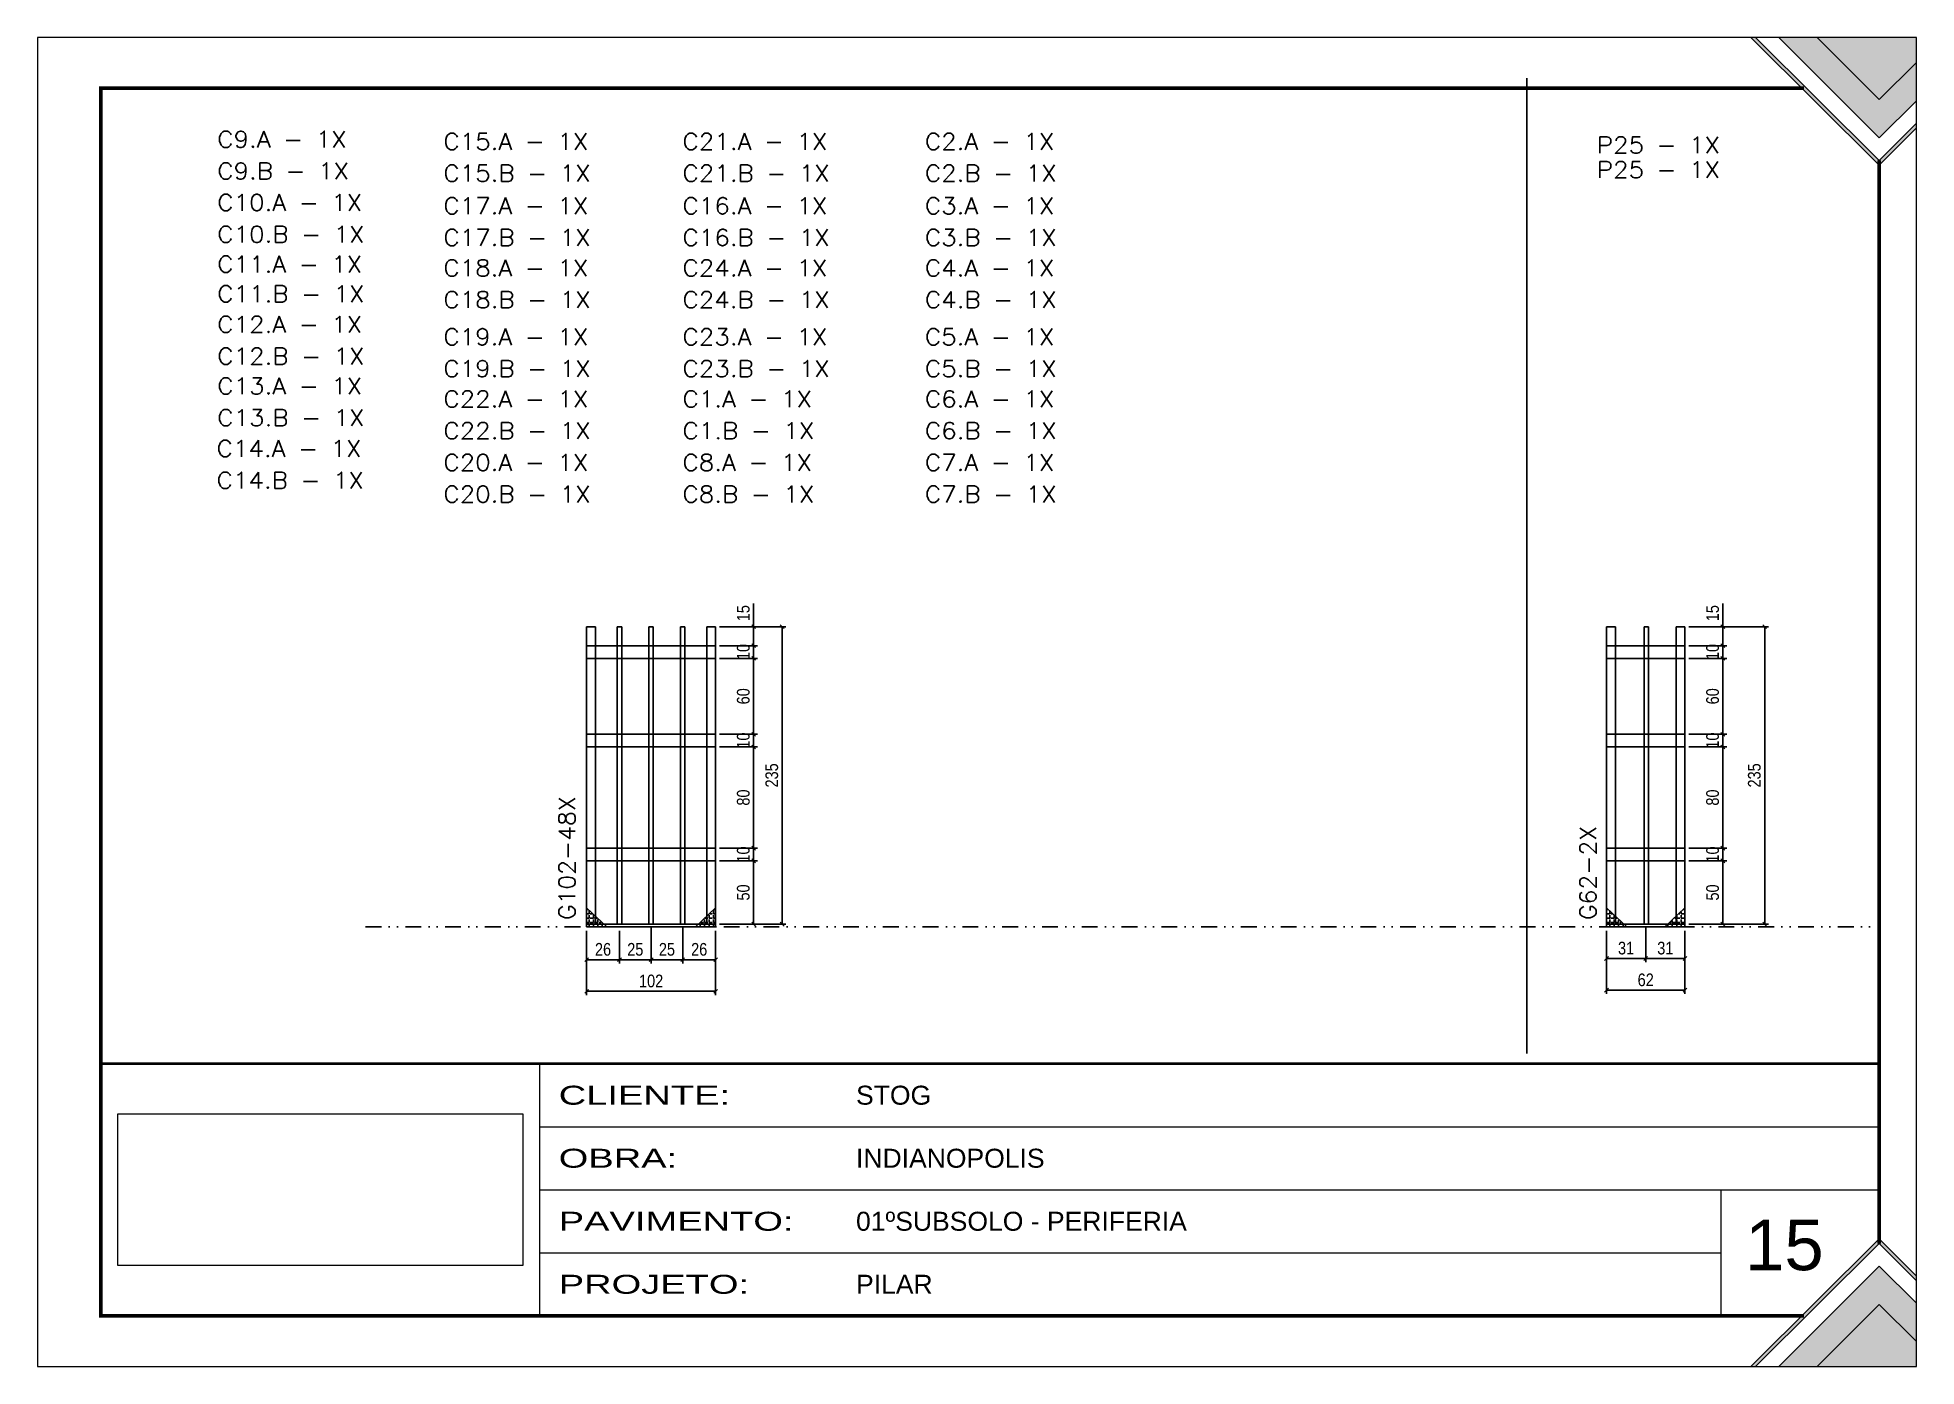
# Model space of a CAD drawing. Extents: x 71 to 6311, y -2991 to 2643.
# Drawn here: x 3241 to 4726, y -2991 to -1941 of the extents above; entities that cross this region are included whole.
import ezdxf
from ezdxf.enums import TextEntityAlignment as Align

# ---------------------------------------------------------------- set-up
doc = ezdxf.new("R2010")
doc.units = 0
doc.linetypes.add('CONTINUO', pattern=[0])
doc.linetypes.add('DIVIDE2', pattern=[0.625, 0.25, -0.125, 0, -0.125, 0, -0.125])
for name, color, linetype in [('00 - FELIPE', 2, 'Continuous'), ('COTA', 241, 'Continuous'), ('Nível', 160, 'Continuous'), ('SARR_2.2x10', 60, 'Continuous'), ('SARR_2.2x7', 40, 'Continuous'), ('SARR_3.5x7', 81, 'Continuous'), ('TEXTO', 3, 'Continuous'), ('Texto Nível', 251, 'Continuous')]:
    doc.layers.add(name, color=color, linetype=linetype)
doc.layers.add('Folhas', color=255, linetype='Continuous', lineweight=9)
doc.layers.add('Texto Seção', color=7, linetype='Continuous', lineweight=15)
doc.styles.add('ARIAL', font='arial.ttf')
doc.styles.add('COTA TECNICA', font='techl___.ttf', dxfattribs={"height": 10})
doc.styles.add('REGUA-120', font='ROMANS.shx', dxfattribs={"height": 15})
doc.styles.add('Tecnologia', font='')
doc.styles.get('Tecnologia').set_extended_font_data('Forgotten Futurist')
doc.dimstyles.new('PAINEL', dxfattribs={"dimtxt": 10, "dimasz": 3, "dimexe": 3, "dimexo": 3, "dimgap": 3, "dimtad": 1, "dimdec": 1, "dimzin": 12, "dimdsep": 46, "dimtxsty": 'COTA TECNICA', "dimblk1": 'OBLIQUE', "dimblk2": 'OBLIQUE', "dimsah": 1, "dimcen": 0.9, "dimclrd": 4, "dimclre": 4, "dimclrt": 240, "dimadec": 1, "dimazin": 3, "dimtfac": 1, "dimtdec": 1, "dimtmove": 0, "dimatfit": 3, "dimfxl": 1, "dimtolj": 1, "dimtzin": 12, "dimarcsym": 0})
doc.dimstyles.new('PAINEL-NOVA', dxfattribs={"dimtxt": 10, "dimasz": 3, "dimexe": 3, "dimexo": 3, "dimgap": 3, "dimtad": 1, "dimdec": 1, "dimzin": 12, "dimdsep": 46, "dimtxsty": 'COTA TECNICA', "dimblk1": 'OBLIQUE', "dimblk2": 'OBLIQUE', "dimsah": 1, "dimcen": 0.9, "dimclrd": 4, "dimclre": 4, "dimclrt": 240, "dimadec": 1, "dimazin": 3, "dimtfac": 1, "dimtdec": 1, "dimtix": 1, "dimtmove": 0, "dimatfit": 3, "dimfxl": 1, "dimtolj": 1, "dimtzin": 12, "dimarcsym": 0})
picture_1 = doc.add_image_def('image1.jpg', size_in_pixel=(1600, 599))
pattern_1 = [(0, (33507.324, 9366.3574), (0, 3.4925), [2.54, -0.9525]), (90, (33507.324, 9366.3574), (-3.4925, 2e-16), [2.54, -0.9525])]

msp = doc.modelspace()

# ---------------------------------------------------------------- texts
at = {"layer": 'Folhas', "style": 'ARIAL'}
msp.add_text('15', height=40, dxfattribs=at).set_placement((4622.102, -2895.755), align=Align.MIDDLE)
at = {"layer": 'Texto Seção', "style": 'REGUA-120', "width": 1.1}
for s, p in [('C9.A - 1X', (3383.514, -2028.323)), ('C15.A - 1X', (3562.239, -2030.086)), ('C21.A - 1X', (3751.213, -2030.086)), ('C2.A - 1X', (3942.796, -2030.086)), ('P25 - 1X', (4473.873, -2032.928)), ('C9.B - 1X', (3383.514, -2053.41)), ('C15.B - 1X', (3562.239, -2055.173)), ('C21.B - 1X', (3751.213, -2055.173)), ('C2.B - 1X', (3942.796, -2055.173)), ('P25 - 1X', (4473.873, -2052.414)), ('C10.A - 1X', (3383.514, -2078.31)), ('C17.A - 1X', (3562.239, -2080.905)), ('C16.A - 1X', (3751.213, -2080.905)), ('C3.A - 1X', (3942.796, -2080.905)), ('C10.B - 1X', (3383.514, -2103.397)), ('C17.B - 1X', (3562.239, -2105.992)), ('C16.B - 1X', (3751.213, -2105.992)), ('C3.B - 1X', (3942.796, -2105.992)), ('C11.A - 1X', (3383.514, -2127.075)), ('C18.A - 1X', (3562.239, -2130.02)), ('C24.A - 1X', (3751.213, -2130.02)), ('C4.A - 1X', (3942.796, -2130.02)), ('C11.B - 1X', (3383.514, -2150.49)), ('C18.B - 1X', (3562.239, -2155.107)), ('C24.B - 1X', (3751.213, -2155.107)), ('C4.B - 1X', (3942.796, -2155.107)), ('C12.A - 1X', (3383.514, -2174.649)), ('C19.A - 1X', (3562.239, -2184.456)), ('C23.A - 1X', (3751.213, -2184.456)), ('C5.A - 1X', (3942.796, -2184.456)), ('C12.B - 1X', (3383.514, -2199.736)), ('C19.B - 1X', (3562.239, -2209.544)), ('C23.B - 1X', (3751.213, -2209.544)), ('C5.B - 1X', (3942.796, -2209.544)), ('C13.A - 1X', (3383.514, -2223.292)), ('C22.A - 1X', (3562.239, -2233.571)), ('C1.A - 1X', (3751.213, -2233.571)), ('C6.A - 1X', (3942.796, -2233.571)), ('C13.B - 1X', (3383.514, -2248.379)), ('C22.B - 1X', (3562.239, -2258.659)), ('C1.B - 1X', (3751.213, -2258.659)), ('C6.B - 1X', (3942.796, -2258.659)), ('C14.A - 1X', (3382.985, -2272.691)), ('C20.A - 1X', (3562.239, -2283.727)), ('C8.A - 1X', (3751.213, -2283.727)), ('C7.A - 1X', (3942.796, -2283.727)), ('C14.B - 1X', (3382.985, -2297.779)), ('C20.B - 1X', (3562.239, -2308.814)), ('C8.B - 1X', (3751.213, -2308.814)), ('C7.B - 1X', (3942.796, -2308.814))]:
    msp.add_text(s, height=13, dxfattribs=at).set_placement(p)
at = {"layer": 'Texto Seção', "style": 'REGUA-120', "width": 1.05}
for s, p in [('G102-48X', (3666.447, -2638.722)), ('G62-2X', (4473.467, -2638.722))]:
    msp.add_text(s, height=13, rotation=90, dxfattribs=at).set_placement(p)

# ---------------------------------------------------------------- blocks, each defined once
blk = doc.blocks.new('9999999999')
at = {"transparency": 33554687}
h = blk.add_hatch(color=30, dxfattribs=at)
h.dxf.hatch_style = 1
h.paths.add_polyline_path([(1357.7, 1050), (1354, 1050), (1455.5, 949.3), (1485, 978.7), (1485, 982.3), (1455.5, 953)])
at = {"true_color": 0x000000, "transparency": 33554687}
h = blk.add_hatch(color=18, dxfattribs=at)
h.dxf.hatch_style = 1
h.paths.add_polyline_path([(1406.6, 1050), (1376.2, 1050), (1455.5, 970.8), (1485, 1000.1), (1485, 1030.4), (1455.5, 1001.1)])
at = {"true_color": 0xff7f00, "transparency": 33554687}
h = blk.add_hatch(color=30, dxfattribs=at)
h.dxf.hatch_style = 1
h.paths.add_polyline_path([(1485, 1030.4), (1485, 1050), (1406.6, 1050), (1455.5, 1001.1)])
at = {"transparency": 33554687}
h = blk.add_hatch(color=30, dxfattribs=at)
h.dxf.hatch_style = 1
h.paths.add_polyline_path([(1357.7, 0), (1354, 0), (1455.5, 100.7), (1485, 71.3), (1485, 67.7), (1455.5, 97)])
at = {"true_color": 0x000000, "transparency": 33554687}
h = blk.add_hatch(color=18, dxfattribs=at)
h.dxf.hatch_style = 1
h.paths.add_polyline_path([(1406.6, 0), (1376.2, 0), (1455.5, 79.2), (1485, 49.9), (1485, 19.6), (1455.5, 48.9)])
at = {"true_color": 0xff7f00, "transparency": 33554687}
h = blk.add_hatch(color=30, dxfattribs=at)
h.dxf.hatch_style = 1
h.paths.add_polyline_path([(1485, 19.6), (1485, 0), (1406.6, 0), (1455.5, 48.9)])
at = {"color": 30, "linetype": 'CONTINUO'}
for p, q in [((396.9, 40), (396.9, 239.2)), ((396.9, 189.4), (1455.5, 189.4)), ((396.9, 139.6), (1455.5, 139.6)), ((1330.4, 139.6), (1330.4, 40)), ((396.9, 89.8), (1330.4, 89.8))]:
    blk.add_line(p, q, dxfattribs=at)
at = {"color": 30, "transparency": 33554687}
for points in [[(1485, 978.7), (1455.5, 949.3), (1354, 1050)], [(1485, 982.3), (1455.5, 953), (1357.7, 1050)], [(1376.2, 1050), (1455.5, 970.8), (1485, 1000.1)], [(1406.6, 1050), (1455.5, 1001.1), (1485, 1030.4)], [(1485, 71.3), (1455.5, 100.7), (1354, 0)], [(1485, 67.7), (1455.5, 97), (1357.7, 0)], [(1376.2, 0), (1455.5, 79.2), (1485, 49.9)], [(1406.6, 0), (1455.5, 48.9), (1485, 19.6)]]:
    blk.add_lwpolyline(points, dxfattribs=at)
at = {"color": 30, "linetype": 'CONTINUO', "const_width": 2}
blk.add_lwpolyline([(1455.5, 97), (1455.5, 239.2), (50, 239.2), (50, 40), (1396.2, 40)], dxfattribs=at)
at = {"layer": 'Folhas'}
blk.add_lwpolyline([(0, 0), (1485, 0), (1485, 1050), (0, 1050)], close=True, dxfattribs=at)
at = {"layer": 'Folhas', "color": 30, "const_width": 3}
for points in [[(1396.2, 1010), (50, 1010), (50, 40), (1396.2, 40)], [(1455.5, 97), (1455.5, 953)]]:
    blk.add_lwpolyline(points, dxfattribs=at)
at = {"layer": 'TEXTO', "color": 7, "style": 'Tecnologia', "width": 1.5}
for s, p in [('CLIENTE:', (411.9, 214.3)), ('OBRA:', (411.9, 164.5)), ('PAVIMENTO:', (411.9, 114.7)), ('PROJETO:', (411.9, 64.9))]:
    blk.add_text(s, height=15, dxfattribs=at).set_placement(p, align=Align.MIDDLE_LEFT)
at = {"layer": 'TEXTO', "color": 7, "linetype": 'Continuous', "ltscale": 5, "style": 'ARIAL'}
for s, p in [('STOG', (646.9, 214.3)), ('INDIANOPOLIS', (646.9, 164.5)), ('01ºSUBSOLO - PERIFERIA', (646.9, 114.7)), ('PILAR', (646.9, 64.9))]:
    blk.add_text(s, height=15, dxfattribs=at).set_placement(p, align=Align.MIDDLE_LEFT)
image = blk.add_image(picture_1, insert=(63.5, 79.7), size_in_units=(320, 119.8))
image.dxf.flags = 7
blk = doc.blocks.new('_Oblique')
at = {"color": 0, "linetype": 'ByBlock', "lineweight": -2}
blk.add_line((-0.5, -0.5), (0.5, 0.5), dxfattribs=at)
blk = doc.blocks.new('*D216')
at = {"layer": 'COTA', "color": 4, "linetype": 'Continuous', "lineweight": -2, "ltscale": 30, "transparency": 16777216}
for p, q in [((3675.4, -2647.2), (3675.4, -2698.1)), ((3777.4, -2647.2), (3777.4, -2698.1)), ((3675.4, -2695.1), (3777.4, -2695.1))]:
    blk.add_line(p, q, dxfattribs=at)
at = {"layer": 'Defpoints', "color": 0, "linetype": 'Continuous', "ltscale": 30, "transparency": 16777216}
for p in [(3675.4, -2644.2), (3777.4, -2644.2), (3777.4, -2695.1)]:
    blk.add_point(p, dxfattribs=at)
at = {"layer": 'COTA', "color": 4, "linetype": 'Continuous', "lineweight": -2, "ltscale": 30, "transparency": 16777216, "xscale": 3, "yscale": 3, "zscale": 3, "rotation": 180}
blk.add_blockref('_Oblique', (3675.4, -2695.1), dxfattribs=at)
at = {"layer": 'COTA', "color": 4, "linetype": 'Continuous', "lineweight": -2, "ltscale": 30, "transparency": 16777216, "xscale": 3, "yscale": 3, "zscale": 3}
blk.add_blockref('_Oblique', (3777.4, -2695.1), dxfattribs=at)
at = {"layer": 'COTA', "color": 240, "linetype": 'Continuous', "ltscale": 30, "transparency": 16777216, "insert": (3726.4, -2687), "char_height": 10, "attachment_point": 5, "style": 'COTA TECNICA'}
blk.add_mtext('\\A1;102', dxfattribs=at)
blk = doc.blocks.new('*D217')
at = {"layer": 'COTA', "color": 4, "linetype": 'Continuous', "lineweight": -2, "ltscale": 30, "transparency": 16777216}
for p, q in [((3675.4, -2647.2), (3675.4, -2673.1)), ((3701.4, -2647.2), (3701.4, -2673.1)), ((3675.4, -2670.1), (3701.4, -2670.1))]:
    blk.add_line(p, q, dxfattribs=at)
at = {"layer": 'Defpoints', "color": 0, "linetype": 'Continuous', "ltscale": 30, "transparency": 16777216}
for p in [(3675.4, -2644.2), (3701.4, -2644.2), (3701.4, -2670.1)]:
    blk.add_point(p, dxfattribs=at)
at = {"layer": 'COTA', "color": 4, "linetype": 'Continuous', "lineweight": -2, "ltscale": 30, "transparency": 16777216, "xscale": 3, "yscale": 3, "zscale": 3, "rotation": 180}
blk.add_blockref('_Oblique', (3675.4, -2670.1), dxfattribs=at)
at = {"layer": 'COTA', "color": 4, "linetype": 'Continuous', "lineweight": -2, "ltscale": 30, "transparency": 16777216, "xscale": 3, "yscale": 3, "zscale": 3}
blk.add_blockref('_Oblique', (3701.4, -2670.1), dxfattribs=at)
at = {"layer": 'COTA', "color": 240, "linetype": 'Continuous', "ltscale": 30, "transparency": 16777216, "insert": (3688.4, -2662), "char_height": 10, "attachment_point": 5, "style": 'COTA TECNICA'}
blk.add_mtext('\\A1;26', dxfattribs=at)
blk = doc.blocks.new('*D218')
at = {"layer": 'COTA', "color": 4, "linetype": 'Continuous', "lineweight": -2, "ltscale": 30, "transparency": 16777216}
for p, q in [((3701.4, -2647.2), (3701.4, -2673.1)), ((3726.4, -2647.2), (3726.4, -2673.1)), ((3701.4, -2670.1), (3726.4, -2670.1))]:
    blk.add_line(p, q, dxfattribs=at)
at = {"layer": 'Defpoints', "color": 0, "linetype": 'Continuous', "ltscale": 30, "transparency": 16777216}
for p in [(3701.4, -2644.2), (3726.4, -2644.2), (3726.4, -2670.1)]:
    blk.add_point(p, dxfattribs=at)
at = {"layer": 'COTA', "color": 4, "linetype": 'Continuous', "lineweight": -2, "ltscale": 30, "transparency": 16777216, "xscale": 3, "yscale": 3, "zscale": 3, "rotation": 180}
blk.add_blockref('_Oblique', (3701.4, -2670.1), dxfattribs=at)
at = {"layer": 'COTA', "color": 4, "linetype": 'Continuous', "lineweight": -2, "ltscale": 30, "transparency": 16777216, "xscale": 3, "yscale": 3, "zscale": 3}
blk.add_blockref('_Oblique', (3726.4, -2670.1), dxfattribs=at)
at = {"layer": 'COTA', "color": 240, "linetype": 'Continuous', "ltscale": 30, "transparency": 16777216, "insert": (3713.9, -2662), "char_height": 10, "attachment_point": 5, "style": 'COTA TECNICA'}
blk.add_mtext('\\A1;25', dxfattribs=at)
blk = doc.blocks.new('*D219')
at = {"layer": 'COTA', "color": 4, "linetype": 'Continuous', "lineweight": -2, "ltscale": 30, "transparency": 16777216}
for p, q in [((3751.4, -2645), (3751.4, -2673.1)), ((3777.4, -2647.2), (3777.4, -2673.1)), ((3751.4, -2670.1), (3777.4, -2670.1))]:
    blk.add_line(p, q, dxfattribs=at)
at = {"layer": 'Defpoints', "color": 0, "linetype": 'Continuous', "ltscale": 30, "transparency": 16777216}
for p in [(3751.4, -2642), (3777.4, -2644.2), (3777.4, -2670.1)]:
    blk.add_point(p, dxfattribs=at)
at = {"layer": 'COTA', "color": 4, "linetype": 'Continuous', "lineweight": -2, "ltscale": 30, "transparency": 16777216, "xscale": 3, "yscale": 3, "zscale": 3, "rotation": 180}
blk.add_blockref('_Oblique', (3751.4, -2670.1), dxfattribs=at)
at = {"layer": 'COTA', "color": 4, "linetype": 'Continuous', "lineweight": -2, "ltscale": 30, "transparency": 16777216, "xscale": 3, "yscale": 3, "zscale": 3}
blk.add_blockref('_Oblique', (3777.4, -2670.1), dxfattribs=at)
at = {"layer": 'COTA', "color": 240, "linetype": 'Continuous', "ltscale": 30, "transparency": 16777216, "insert": (3764.4, -2662), "char_height": 10, "attachment_point": 5, "style": 'COTA TECNICA'}
blk.add_mtext('\\A1;26', dxfattribs=at)
blk = doc.blocks.new('GRA-D2')
at = {"layer": 'SARR_2.2x10'}
h = blk.add_hatch(dxfattribs=at)
h.set_pattern_fill('ANGLE', color=256, scale=0.5)
h.set_pattern_definition(pattern_1)
h.paths.add_polyline_path([(-7, 8), (0, 15), (0, 2.2), (-7, 2.2)])
h = blk.add_hatch(dxfattribs=at)
h.set_pattern_fill('ANGLE', color=256, scale=0.5)
h.set_pattern_definition(pattern_1)
h.paths.add_polyline_path([(-12.8, 2.2), (0, 2.2), (0, 0), (-15, 0)])
h = blk.add_hatch(dxfattribs=at)
h.set_pattern_fill('ANGLE', color=256, scale=0.5)
h.set_pattern_definition(pattern_1)
h.paths.add_polyline_path([(-7, 8), (-7, 2.2), (-12.8, 2.2)])
for p, q in [((-16, 0), (0, 15)), ((0, 0), (0, 15)), ((0, 0), (-16, 0))]:
    blk.add_line(p, q, dxfattribs=at)
at = {"layer": 'SARR_2.2x7'}
blk.add_line((0, 0), (0, 2.2), dxfattribs=at)
blk = doc.blocks.new('GRA-E2')
at = {"layer": 'SARR_2.2x7', "linetype": 'Continuous', "ltscale": 30, "xscale": -1}
blk.add_blockref('GRA-D2', (0, 0), dxfattribs=at)
blk = doc.blocks.new('*D182')
at = {"layer": 'COTA', "color": 4, "linetype": 'Continuous', "lineweight": -2, "ltscale": 30, "transparency": 16777216}
for p, q in [((4546.5, -2592), (4576.5, -2592)), ((4573.5, -2642), (4573.5, -2592)), ((4546.5, -2642), (4576.5, -2642))]:
    blk.add_line(p, q, dxfattribs=at)
at = {"layer": 'Defpoints', "color": 0, "linetype": 'Continuous', "ltscale": 30, "transparency": 16777216}
for p in [(4543.5, -2592), (4573.5, -2592), (4543.5, -2642)]:
    blk.add_point(p, dxfattribs=at)
at = {"layer": 'COTA', "color": 4, "linetype": 'Continuous', "lineweight": -2, "ltscale": 30, "transparency": 16777216, "xscale": 3, "yscale": 3, "zscale": 3}
for p, rotation in [((4573.5, -2592), 90), ((4573.5, -2642), 270)]:
    blk.add_blockref('_Oblique', p, dxfattribs=dict(at, rotation=rotation))
at = {"layer": 'COTA', "color": 240, "linetype": 'Continuous', "ltscale": 30, "transparency": 16777216, "insert": (4565.4, -2617), "char_height": 10, "attachment_point": 5, "rotation": 90, "style": 'COTA TECNICA'}
blk.add_mtext('\\A1;50', dxfattribs=at)
blk = doc.blocks.new('*D183')
at = {"layer": 'COTA', "color": 4, "linetype": 'Continuous', "lineweight": -2, "ltscale": 30, "transparency": 16777216}
for p, q in [((4546.5, -2582), (4576.5, -2582)), ((4573.5, -2592), (4573.5, -2582)), ((4546.5, -2592), (4576.5, -2592))]:
    blk.add_line(p, q, dxfattribs=at)
at = {"layer": 'Defpoints', "color": 0, "linetype": 'Continuous', "ltscale": 30, "transparency": 16777216}
for p in [(4543.5, -2582), (4573.5, -2582), (4543.5, -2592)]:
    blk.add_point(p, dxfattribs=at)
at = {"layer": 'COTA', "color": 240, "linetype": 'Continuous', "ltscale": 30, "transparency": 16777216, "insert": (4565.4, -2587), "char_height": 10, "attachment_point": 5, "rotation": 90, "style": 'COTA TECNICA'}
blk.add_mtext('\\A1;10', dxfattribs=at)
blk = doc.blocks.new('*D184')
at = {"layer": 'COTA', "color": 4, "linetype": 'Continuous', "lineweight": -2, "ltscale": 30, "transparency": 16777216}
for p, q in [((4546.5, -2502), (4576.5, -2502)), ((4573.5, -2582), (4573.5, -2502)), ((4546.5, -2582), (4576.5, -2582))]:
    blk.add_line(p, q, dxfattribs=at)
at = {"layer": 'Defpoints', "color": 0, "linetype": 'Continuous', "ltscale": 30, "transparency": 16777216}
for p in [(4543.5, -2502), (4573.5, -2502), (4543.5, -2582)]:
    blk.add_point(p, dxfattribs=at)
at = {"layer": 'COTA', "color": 4, "linetype": 'Continuous', "lineweight": -2, "ltscale": 30, "transparency": 16777216, "xscale": 3, "yscale": 3, "zscale": 3}
for p, rotation in [((4573.5, -2502), 90), ((4573.5, -2582), 270)]:
    blk.add_blockref('_Oblique', p, dxfattribs=dict(at, rotation=rotation))
at = {"layer": 'COTA', "color": 240, "linetype": 'Continuous', "ltscale": 30, "transparency": 16777216, "insert": (4565.4, -2542), "char_height": 10, "attachment_point": 5, "rotation": 90, "style": 'COTA TECNICA'}
blk.add_mtext('\\A1;80', dxfattribs=at)
blk = doc.blocks.new('*D185')
at = {"layer": 'COTA', "color": 4, "linetype": 'Continuous', "lineweight": -2, "ltscale": 30, "transparency": 16777216}
for p, q in [((4546.5, -2492), (4576.5, -2492)), ((4573.5, -2502), (4573.5, -2492)), ((4546.5, -2502), (4576.5, -2502))]:
    blk.add_line(p, q, dxfattribs=at)
at = {"layer": 'Defpoints', "color": 0, "linetype": 'Continuous', "ltscale": 30, "transparency": 16777216}
for p in [(4543.5, -2492), (4573.5, -2492), (4543.5, -2502)]:
    blk.add_point(p, dxfattribs=at)
at = {"layer": 'COTA', "color": 240, "linetype": 'Continuous', "ltscale": 30, "transparency": 16777216, "insert": (4565.4, -2497), "char_height": 10, "attachment_point": 5, "rotation": 90, "style": 'COTA TECNICA'}
blk.add_mtext('\\A1;10', dxfattribs=at)
blk = doc.blocks.new('*D186')
at = {"layer": 'COTA', "color": 4, "linetype": 'Continuous', "lineweight": -2, "ltscale": 30, "transparency": 16777216}
for p, q in [((4546.5, -2432), (4576.5, -2432)), ((4573.5, -2492), (4573.5, -2432)), ((4546.5, -2492), (4576.5, -2492))]:
    blk.add_line(p, q, dxfattribs=at)
at = {"layer": 'Defpoints', "color": 0, "linetype": 'Continuous', "ltscale": 30, "transparency": 16777216}
for p in [(4543.5, -2432), (4573.5, -2432), (4543.5, -2492)]:
    blk.add_point(p, dxfattribs=at)
at = {"layer": 'COTA', "color": 4, "linetype": 'Continuous', "lineweight": -2, "ltscale": 30, "transparency": 16777216, "xscale": 3, "yscale": 3, "zscale": 3}
for p, rotation in [((4573.5, -2432), 90), ((4573.5, -2492), 270)]:
    blk.add_blockref('_Oblique', p, dxfattribs=dict(at, rotation=rotation))
at = {"layer": 'COTA', "color": 240, "linetype": 'Continuous', "ltscale": 30, "transparency": 16777216, "insert": (4565.4, -2462), "char_height": 10, "attachment_point": 5, "rotation": 90, "style": 'COTA TECNICA'}
blk.add_mtext('\\A1;60', dxfattribs=at)
blk = doc.blocks.new('*D187')
at = {"layer": 'COTA', "color": 4, "linetype": 'Continuous', "lineweight": -2, "ltscale": 30, "transparency": 16777216}
for p, q in [((4546.5, -2422), (4576.5, -2422)), ((4546.5, -2432), (4576.5, -2432)), ((4573.5, -2432), (4573.5, -2422))]:
    blk.add_line(p, q, dxfattribs=at)
at = {"layer": 'Defpoints', "color": 0, "linetype": 'Continuous', "ltscale": 30, "transparency": 16777216}
for p in [(4543.5, -2422), (4543.5, -2432), (4573.5, -2422)]:
    blk.add_point(p, dxfattribs=at)
at = {"layer": 'COTA', "color": 240, "linetype": 'Continuous', "ltscale": 30, "transparency": 16777216, "insert": (4565.4, -2427), "char_height": 10, "attachment_point": 5, "rotation": 90, "style": 'COTA TECNICA'}
blk.add_mtext('\\A1;10', dxfattribs=at)
blk = doc.blocks.new('*D188')
at = {"layer": 'COTA', "color": 4, "linetype": 'Continuous', "lineweight": -2, "ltscale": 30, "transparency": 16777216}
for p, q in [((4481.5, -2647.2), (4481.5, -2697.2)), ((4543.5, -2647.2), (4543.5, -2697.2)), ((4481.5, -2694.2), (4543.5, -2694.2))]:
    blk.add_line(p, q, dxfattribs=at)
at = {"layer": 'Defpoints', "color": 0, "linetype": 'Continuous', "ltscale": 30, "transparency": 16777216}
for p in [(4481.5, -2644.2), (4543.5, -2644.2), (4543.5, -2694.2)]:
    blk.add_point(p, dxfattribs=at)
at = {"layer": 'COTA', "color": 4, "linetype": 'Continuous', "lineweight": -2, "ltscale": 30, "transparency": 16777216, "xscale": 3, "yscale": 3, "zscale": 3, "rotation": 180}
blk.add_blockref('_Oblique', (4481.5, -2694.2), dxfattribs=at)
at = {"layer": 'COTA', "color": 4, "linetype": 'Continuous', "lineweight": -2, "ltscale": 30, "transparency": 16777216, "xscale": 3, "yscale": 3, "zscale": 3}
blk.add_blockref('_Oblique', (4543.5, -2694.2), dxfattribs=at)
at = {"layer": 'COTA', "color": 240, "linetype": 'Continuous', "ltscale": 30, "transparency": 16777216, "insert": (4512.5, -2686.1), "char_height": 10, "attachment_point": 5, "style": 'COTA TECNICA'}
blk.add_mtext('\\A1;62', dxfattribs=at)
blk = doc.blocks.new('*D189')
at = {"layer": 'COTA', "color": 4, "linetype": 'Continuous', "lineweight": -2, "ltscale": 30, "transparency": 16777216}
for p, q in [((4481.5, -2647.2), (4481.5, -2672.2)), ((4512.5, -2645), (4512.5, -2672.2)), ((4481.5, -2669.2), (4512.5, -2669.2))]:
    blk.add_line(p, q, dxfattribs=at)
at = {"layer": 'Defpoints', "color": 0, "linetype": 'Continuous', "ltscale": 30, "transparency": 16777216}
for p in [(4512.5, -2642), (4481.5, -2644.2), (4512.5, -2669.2)]:
    blk.add_point(p, dxfattribs=at)
at = {"layer": 'COTA', "color": 4, "linetype": 'Continuous', "lineweight": -2, "ltscale": 30, "transparency": 16777216, "xscale": 3, "yscale": 3, "zscale": 3, "rotation": 180}
blk.add_blockref('_Oblique', (4481.5, -2669.2), dxfattribs=at)
at = {"layer": 'COTA', "color": 4, "linetype": 'Continuous', "lineweight": -2, "ltscale": 30, "transparency": 16777216, "xscale": 3, "yscale": 3, "zscale": 3}
blk.add_blockref('_Oblique', (4512.5, -2669.2), dxfattribs=at)
at = {"layer": 'COTA', "color": 240, "linetype": 'Continuous', "ltscale": 30, "transparency": 16777216, "insert": (4497, -2661), "char_height": 10, "attachment_point": 5, "style": 'COTA TECNICA'}
blk.add_mtext('\\A1;31', dxfattribs=at)
blk = doc.blocks.new('*D190')
at = {"layer": 'COTA', "color": 4, "linetype": 'Continuous', "lineweight": -2, "ltscale": 30, "transparency": 16777216}
for p, q in [((4512.5, -2645), (4512.5, -2672.2)), ((4543.5, -2647.2), (4543.5, -2672.2)), ((4512.5, -2669.2), (4543.5, -2669.2))]:
    blk.add_line(p, q, dxfattribs=at)
at = {"layer": 'Defpoints', "color": 0, "linetype": 'Continuous', "ltscale": 30, "transparency": 16777216}
for p in [(4512.5, -2642), (4543.5, -2644.2), (4543.5, -2669.2)]:
    blk.add_point(p, dxfattribs=at)
at = {"layer": 'COTA', "color": 4, "linetype": 'Continuous', "lineweight": -2, "ltscale": 30, "transparency": 16777216, "xscale": 3, "yscale": 3, "zscale": 3, "rotation": 180}
blk.add_blockref('_Oblique', (4512.5, -2669.2), dxfattribs=at)
at = {"layer": 'COTA', "color": 4, "linetype": 'Continuous', "lineweight": -2, "ltscale": 30, "transparency": 16777216, "xscale": 3, "yscale": 3, "zscale": 3}
blk.add_blockref('_Oblique', (4543.5, -2669.2), dxfattribs=at)
at = {"layer": 'COTA', "color": 240, "linetype": 'Continuous', "ltscale": 30, "transparency": 16777216, "insert": (4528, -2661), "char_height": 10, "attachment_point": 5, "style": 'COTA TECNICA'}
blk.add_mtext('\\A1;31', dxfattribs=at)
blk = doc.blocks.new('*D385')
at = {"layer": 'COTA', "color": 4, "lineweight": -2, "transparency": 16777216}
for p, q in [((4546.5, -2407), (4609.6, -2407)), ((4606.6, -2642), (4606.6, -2407)), ((4546.5, -2642), (4609.6, -2642))]:
    blk.add_line(p, q, dxfattribs=at)
at = {"layer": 'Defpoints', "color": 0, "transparency": 16777216}
for p in [(4543.5, -2407), (4606.6, -2407), (4543.5, -2642)]:
    blk.add_point(p, dxfattribs=at)
at = {"layer": 'COTA', "color": 4, "lineweight": -2, "transparency": 16777216, "xscale": 3, "yscale": 3, "zscale": 3}
for p, rotation in [((4606.6, -2407), 90), ((4606.6, -2642), 270)]:
    blk.add_blockref('_Oblique', p, dxfattribs=dict(at, rotation=rotation))
at = {"layer": 'COTA', "color": 240, "transparency": 16777216, "insert": (4598.4, -2524.5), "char_height": 10, "attachment_point": 5, "rotation": 90, "style": 'COTA TECNICA'}
blk.add_mtext('\\A1;235', dxfattribs=at)
blk = doc.blocks.new('*D386')
at = {"layer": 'COTA', "color": 4, "lineweight": -2, "transparency": 16777216}
for p, q in [((4573.5, -2407), (4573.5, -2388.6)), ((4546.5, -2407), (4576.5, -2407)), ((4573.5, -2422), (4573.5, -2407)), ((4546.5, -2422), (4576.5, -2422))]:
    blk.add_line(p, q, dxfattribs=at)
at = {"layer": 'Defpoints', "color": 0, "transparency": 16777216}
for p in [(4543.5, -2407), (4573.5, -2407), (4543.5, -2422)]:
    blk.add_point(p, dxfattribs=at)
at = {"layer": 'COTA', "color": 4, "lineweight": -2, "transparency": 16777216, "xscale": 3, "yscale": 3, "zscale": 3}
for p, rotation in [((4573.5, -2407), 90), ((4573.5, -2422), 270)]:
    blk.add_blockref('_Oblique', p, dxfattribs=dict(at, rotation=rotation))
at = {"layer": 'COTA', "color": 240, "transparency": 16777216, "insert": (4565.4, -2396.3), "char_height": 10, "attachment_point": 5, "rotation": 90, "style": 'COTA TECNICA'}
blk.add_mtext('\\A1;15', dxfattribs=at)
blk = doc.blocks.new('*D479')
at = {"layer": '00 - FELIPE', "color": 4, "lineweight": -2, "transparency": 16777216}
for p, q in [((3726.4, -2645), (3726.4, -2673.1)), ((3751.4, -2645), (3751.4, -2673.1)), ((3726.4, -2670.1), (3751.4, -2670.1))]:
    blk.add_line(p, q, dxfattribs=at)
at = {"layer": 'Defpoints', "color": 0, "transparency": 16777216}
for p in [(3726.4, -2642), (3751.4, -2642), (3751.4, -2670.1)]:
    blk.add_point(p, dxfattribs=at)
at = {"layer": '00 - FELIPE', "color": 4, "lineweight": -2, "transparency": 16777216, "xscale": 3, "yscale": 3, "zscale": 3, "rotation": 180}
blk.add_blockref('_Oblique', (3726.4, -2670.1), dxfattribs=at)
at = {"layer": '00 - FELIPE', "color": 4, "lineweight": -2, "transparency": 16777216, "xscale": 3, "yscale": 3, "zscale": 3}
blk.add_blockref('_Oblique', (3751.4, -2670.1), dxfattribs=at)
at = {"layer": '00 - FELIPE', "color": 240, "transparency": 16777216, "insert": (3738.9, -2662), "char_height": 10, "attachment_point": 5, "style": 'COTA TECNICA'}
blk.add_mtext('\\A1;25', dxfattribs=at)
blk = doc.blocks.new('*D372')
at = {"layer": 'COTA', "color": 4, "linetype": 'Continuous', "lineweight": -2, "ltscale": 30, "transparency": 16777216}
for p, q in [((3780.4, -2592), (3810.4, -2592)), ((3807.4, -2642), (3807.4, -2592)), ((3780.4, -2642), (3810.4, -2642))]:
    blk.add_line(p, q, dxfattribs=at)
at = {"layer": 'Defpoints', "color": 0, "linetype": 'Continuous', "ltscale": 30, "transparency": 16777216}
for p in [(3777.4, -2592), (3807.4, -2592), (3777.4, -2642)]:
    blk.add_point(p, dxfattribs=at)
at = {"layer": 'COTA', "color": 4, "linetype": 'Continuous', "lineweight": -2, "ltscale": 30, "transparency": 16777216, "xscale": 3, "yscale": 3, "zscale": 3}
for p, rotation in [((3807.4, -2592), 90), ((3807.4, -2642), 270)]:
    blk.add_blockref('_Oblique', p, dxfattribs=dict(at, rotation=rotation))
at = {"layer": 'COTA', "color": 240, "linetype": 'Continuous', "ltscale": 30, "transparency": 16777216, "insert": (3799.3, -2617), "char_height": 10, "attachment_point": 5, "rotation": 90, "style": 'COTA TECNICA'}
blk.add_mtext('\\A1;50', dxfattribs=at)
blk = doc.blocks.new('*D373')
at = {"layer": 'COTA', "color": 4, "linetype": 'Continuous', "lineweight": -2, "ltscale": 30, "transparency": 16777216}
for p, q in [((3780.4, -2582), (3810.4, -2582)), ((3807.4, -2592), (3807.4, -2582)), ((3780.4, -2592), (3810.4, -2592))]:
    blk.add_line(p, q, dxfattribs=at)
at = {"layer": 'Defpoints', "color": 0, "linetype": 'Continuous', "ltscale": 30, "transparency": 16777216}
for p in [(3777.4, -2582), (3807.4, -2582), (3777.4, -2592)]:
    blk.add_point(p, dxfattribs=at)
at = {"layer": 'COTA', "color": 240, "linetype": 'Continuous', "ltscale": 30, "transparency": 16777216, "insert": (3799.3, -2587), "char_height": 10, "attachment_point": 5, "rotation": 90, "style": 'COTA TECNICA'}
blk.add_mtext('\\A1;10', dxfattribs=at)
blk = doc.blocks.new('*D374')
at = {"layer": 'COTA', "color": 4, "linetype": 'Continuous', "lineweight": -2, "ltscale": 30, "transparency": 16777216}
for p, q in [((3780.4, -2502), (3810.4, -2502)), ((3807.4, -2582), (3807.4, -2502)), ((3780.4, -2582), (3810.4, -2582))]:
    blk.add_line(p, q, dxfattribs=at)
at = {"layer": 'Defpoints', "color": 0, "linetype": 'Continuous', "ltscale": 30, "transparency": 16777216}
for p in [(3777.4, -2502), (3807.4, -2502), (3777.4, -2582)]:
    blk.add_point(p, dxfattribs=at)
at = {"layer": 'COTA', "color": 4, "linetype": 'Continuous', "lineweight": -2, "ltscale": 30, "transparency": 16777216, "xscale": 3, "yscale": 3, "zscale": 3}
for p, rotation in [((3807.4, -2502), 90), ((3807.4, -2582), 270)]:
    blk.add_blockref('_Oblique', p, dxfattribs=dict(at, rotation=rotation))
at = {"layer": 'COTA', "color": 240, "linetype": 'Continuous', "ltscale": 30, "transparency": 16777216, "insert": (3799.3, -2542), "char_height": 10, "attachment_point": 5, "rotation": 90, "style": 'COTA TECNICA'}
blk.add_mtext('\\A1;80', dxfattribs=at)
blk = doc.blocks.new('*D375')
at = {"layer": 'COTA', "color": 4, "linetype": 'Continuous', "lineweight": -2, "ltscale": 30, "transparency": 16777216}
for p, q in [((3780.4, -2492), (3810.4, -2492)), ((3807.4, -2502), (3807.4, -2492)), ((3780.4, -2502), (3810.4, -2502))]:
    blk.add_line(p, q, dxfattribs=at)
at = {"layer": 'Defpoints', "color": 0, "linetype": 'Continuous', "ltscale": 30, "transparency": 16777216}
for p in [(3777.4, -2492), (3807.4, -2492), (3777.4, -2502)]:
    blk.add_point(p, dxfattribs=at)
at = {"layer": 'COTA', "color": 240, "linetype": 'Continuous', "ltscale": 30, "transparency": 16777216, "insert": (3799.3, -2497), "char_height": 10, "attachment_point": 5, "rotation": 90, "style": 'COTA TECNICA'}
blk.add_mtext('\\A1;10', dxfattribs=at)
blk = doc.blocks.new('*D376')
at = {"layer": 'COTA', "color": 4, "linetype": 'Continuous', "lineweight": -2, "ltscale": 30, "transparency": 16777216}
for p, q in [((3780.4, -2432), (3810.4, -2432)), ((3807.4, -2492), (3807.4, -2432)), ((3780.4, -2492), (3810.4, -2492))]:
    blk.add_line(p, q, dxfattribs=at)
at = {"layer": 'Defpoints', "color": 0, "linetype": 'Continuous', "ltscale": 30, "transparency": 16777216}
for p in [(3777.4, -2432), (3807.4, -2432), (3777.4, -2492)]:
    blk.add_point(p, dxfattribs=at)
at = {"layer": 'COTA', "color": 4, "linetype": 'Continuous', "lineweight": -2, "ltscale": 30, "transparency": 16777216, "xscale": 3, "yscale": 3, "zscale": 3}
for p, rotation in [((3807.4, -2432), 90), ((3807.4, -2492), 270)]:
    blk.add_blockref('_Oblique', p, dxfattribs=dict(at, rotation=rotation))
at = {"layer": 'COTA', "color": 240, "linetype": 'Continuous', "ltscale": 30, "transparency": 16777216, "insert": (3799.3, -2462), "char_height": 10, "attachment_point": 5, "rotation": 90, "style": 'COTA TECNICA'}
blk.add_mtext('\\A1;60', dxfattribs=at)
blk = doc.blocks.new('*D377')
at = {"layer": 'COTA', "color": 4, "linetype": 'Continuous', "lineweight": -2, "ltscale": 30, "transparency": 16777216}
for p, q in [((3780.4, -2422), (3810.4, -2422)), ((3780.4, -2432), (3810.4, -2432)), ((3807.4, -2432), (3807.4, -2422))]:
    blk.add_line(p, q, dxfattribs=at)
at = {"layer": 'Defpoints', "color": 0, "linetype": 'Continuous', "ltscale": 30, "transparency": 16777216}
for p in [(3777.4, -2422), (3777.4, -2432), (3807.4, -2422)]:
    blk.add_point(p, dxfattribs=at)
at = {"layer": 'COTA', "color": 240, "linetype": 'Continuous', "ltscale": 30, "transparency": 16777216, "insert": (3799.3, -2427), "char_height": 10, "attachment_point": 5, "rotation": 90, "style": 'COTA TECNICA'}
blk.add_mtext('\\A1;10', dxfattribs=at)
blk = doc.blocks.new('*D378')
at = {"layer": 'COTA', "color": 4, "lineweight": -2, "transparency": 16777216}
for p, q in [((3780.4, -2407), (3833, -2407)), ((3830, -2407), (3830, -2642)), ((3780.4, -2642), (3833, -2642))]:
    blk.add_line(p, q, dxfattribs=at)
at = {"layer": 'Defpoints', "color": 0, "transparency": 16777216}
for p in [(3777.4, -2407), (3777.4, -2642), (3830, -2642)]:
    blk.add_point(p, dxfattribs=at)
at = {"layer": 'COTA', "color": 4, "lineweight": -2, "transparency": 16777216, "xscale": 3, "yscale": 3, "zscale": 3}
for p, rotation in [((3830, -2407), 90), ((3830, -2642), 270)]:
    blk.add_blockref('_Oblique', p, dxfattribs=dict(at, rotation=rotation))
at = {"layer": 'COTA', "color": 240, "transparency": 16777216, "insert": (3821.8, -2524.5), "char_height": 10, "attachment_point": 5, "rotation": 90, "style": 'COTA TECNICA'}
blk.add_mtext('\\A1;235', dxfattribs=at)
blk = doc.blocks.new('*D379')
at = {"layer": 'COTA', "color": 4, "lineweight": -2, "transparency": 16777216}
for p, q in [((3807.4, -2407), (3807.4, -2388.6)), ((3780.4, -2407), (3810.4, -2407)), ((3807.4, -2422), (3807.4, -2407)), ((3780.4, -2422), (3810.4, -2422))]:
    blk.add_line(p, q, dxfattribs=at)
at = {"layer": 'Defpoints', "color": 0, "transparency": 16777216}
for p in [(3777.4, -2407), (3807.4, -2407), (3777.4, -2422)]:
    blk.add_point(p, dxfattribs=at)
at = {"layer": 'COTA', "color": 4, "lineweight": -2, "transparency": 16777216, "xscale": 3, "yscale": 3, "zscale": 3}
for p, rotation in [((3807.4, -2407), 90), ((3807.4, -2422), 270)]:
    blk.add_blockref('_Oblique', p, dxfattribs=dict(at, rotation=rotation))
at = {"layer": 'COTA', "color": 240, "transparency": 16777216, "insert": (3799.3, -2396.3), "char_height": 10, "attachment_point": 5, "rotation": 90, "style": 'COTA TECNICA'}
blk.add_mtext('\\A1;15', dxfattribs=at)

# ---------------------------------------------------------------- dimensions: what is measured, and where the dimension line sits
at = {"layer": '00 - FELIPE'}
dim = msp.add_linear_dim(base=(3751.371, -2670.147), p1=(3726.39, -2642.021), p2=(3751.371, -2642.021), dimstyle='PAINEL', dxfattribs=at)
dim.commit()
dim.dimension.update_dxf_attribs({"geometry": '*D479', "text_midpoint": (3738.88, -2662.037)})
at = {"layer": 'COTA'}
for base, p1, p2, picture, middle in [((3807.39, -2407.021), (3777.39, -2422.021), (3777.39, -2407.021), '*D379', (3799.28, -2396.335)), ((4573.535, -2407.021), (4543.535, -2422.021), (4543.535, -2407.021), '*D386', (4565.426, -2396.335)), ((3830.027, -2642.021), (3777.39, -2407.021), (3777.39, -2642.021), '*D378', (3821.807, -2524.521)), ((4606.624, -2407.021), (4543.535, -2642.021), (4543.535, -2407.021), '*D385', (4598.405, -2524.521))]:
    dim = msp.add_linear_dim(base=base, p1=p1, p2=p2, angle=90, dimstyle='PAINEL', dxfattribs=at)
    dim.commit()
    dim.dimension.update_dxf_attribs({"geometry": picture, "text_midpoint": middle})
at = {"layer": 'COTA', "linetype": 'Continuous', "ltscale": 30}
for base, p1, p2, picture, middle in [((3807.39, -2422.021), (3777.39, -2432.021), (3777.39, -2422.021), '*D377', (3799.288, -2427.021)), ((4573.535, -2422.021), (4543.535, -2432.021), (4543.535, -2422.021), '*D187', (4565.433, -2427.021)), ((3807.39, -2432.021), (3777.39, -2492.021), (3777.39, -2432.021), '*D376', (3799.288, -2462.021)), ((4573.535, -2432.021), (4543.535, -2492.021), (4543.535, -2432.021), '*D186', (4565.433, -2462.021)), ((3807.39, -2492.021), (3777.39, -2502.021), (3777.39, -2492.021), '*D375', (3799.288, -2497.021)), ((4573.535, -2492.021), (4543.535, -2502.021), (4543.535, -2492.021), '*D185', (4565.433, -2497.021)), ((3807.39, -2502.021), (3777.39, -2582.021), (3777.39, -2502.021), '*D374', (3799.266, -2542.021)), ((4573.535, -2502.021), (4543.535, -2582.021), (4543.535, -2502.021), '*D184', (4565.411, -2542.021)), ((3807.39, -2582.021), (3777.39, -2592.021), (3777.39, -2582.021), '*D373', (3799.288, -2587.021)), ((4573.535, -2582.021), (4543.535, -2592.021), (4543.535, -2582.021), '*D183', (4565.433, -2587.021)), ((3807.39, -2592.021), (3777.39, -2642.021), (3777.39, -2592.021), '*D372', (3799.28, -2617.021)), ((4573.535, -2592.021), (4543.535, -2642.021), (4543.535, -2592.021), '*D182', (4565.426, -2617.021))]:
    dim = msp.add_linear_dim(base=base, p1=p1, p2=p2, angle=90, dimstyle='PAINEL-NOVA', dxfattribs=at)
    dim.commit()
    dim.dimension.update_dxf_attribs({"geometry": picture, "text_midpoint": middle})
for base, p1, p2, picture, middle in [((3777.39, -2670.147), (3751.371, -2642.021), (3777.39, -2644.221), '*D219', (3764.38, -2662.045)), ((4512.535, -2669.2), (4481.535, -2644.221), (4512.535, -2642.021), '*D189', (4497.035, -2660.981)), ((4543.535, -2669.2), (4512.535, -2642.021), (4543.535, -2644.221), '*D190', (4528.035, -2660.981)), ((3777.39, -2695.147), (3675.39, -2644.221), (3777.39, -2644.221), '*D216', (3726.39, -2687.045)), ((3701.39, -2670.147), (3675.39, -2644.221), (3701.39, -2644.221), '*D217', (3688.39, -2662.045)), ((3726.39, -2670.147), (3701.39, -2644.221), (3726.39, -2644.221), '*D218', (3713.89, -2662.037)), ((4543.535, -2694.2), (4481.535, -2644.221), (4543.535, -2644.221), '*D188', (4512.535, -2686.098))]:
    dim = msp.add_linear_dim(base=base, p1=p1, p2=p2, dimstyle='PAINEL-NOVA', dxfattribs=at)
    dim.commit()
    dim.dimension.update_dxf_attribs({"geometry": picture, "text_midpoint": middle})

# ---------------------------------------------------------------- linework, layer by layer
at = {"layer": 'Nível', "color": 4, "linetype": 'DIVIDE2', "ltscale": 50}
msp.add_line((3500.724, -2644.221), (4696.927, -2644.221), dxfattribs=at)
at = {"layer": 'SARR_2.2x10', "linetype": 'Continuous', "ltscale": 30}
for p, q in [((3777.39, -2422.021), (3675.39, -2422.021)), ((3675.39, -2422.021), (3675.39, -2432.021)), ((3675.39, -2432.021), (3777.39, -2432.021)), ((3777.39, -2432.021), (3777.39, -2422.021)), ((4543.535, -2422.021), (4481.535, -2422.021)), ((4481.535, -2422.021), (4481.535, -2432.021)), ((4481.535, -2432.021), (4543.535, -2432.021)), ((4543.535, -2432.021), (4543.535, -2422.021)), ((3777.39, -2492.021), (3675.39, -2492.021)), ((3675.39, -2492.021), (3675.39, -2502.021)), ((3777.39, -2502.021), (3777.39, -2492.021)), ((4543.535, -2492.021), (4481.535, -2492.021)), ((4481.535, -2492.021), (4481.535, -2502.021)), ((4543.535, -2502.021), (4543.535, -2492.021)), ((3675.39, -2502.021), (3777.39, -2502.021)), ((4481.535, -2502.021), (4543.535, -2502.021)), ((3777.39, -2582.021), (3675.39, -2582.021)), ((3675.39, -2582.021), (3675.39, -2592.021)), ((3777.39, -2592.021), (3777.39, -2582.021)), ((4543.535, -2582.021), (4481.535, -2582.021)), ((4481.535, -2582.021), (4481.535, -2592.021)), ((4543.535, -2592.021), (4543.535, -2582.021)), ((3675.39, -2592.021), (3777.39, -2592.021)), ((4481.535, -2592.021), (4543.535, -2592.021))]:
    msp.add_line(p, q, dxfattribs=at)
at = {"layer": 'SARR_2.2x7', "linetype": 'Continuous', "ltscale": 30}
for p, q in [((3675.39, -2407.021), (3675.39, -2644.221)), ((3675.39, -2407.021), (3682.39, -2407.021)), ((3682.39, -2642.021), (3682.39, -2407.021)), ((3770.39, -2407.021), (3770.39, -2642.021)), ((3770.39, -2407.021), (3777.39, -2407.021)), ((3777.39, -2644.221), (3777.39, -2407.021)), ((4481.535, -2407.021), (4481.535, -2644.221)), ((4488.535, -2407.021), (4481.535, -2407.021)), ((4488.535, -2642.021), (4488.535, -2407.021)), ((4543.535, -2407.021), (4536.535, -2407.021)), ((4536.535, -2407.021), (4536.535, -2642.021)), ((4543.535, -2642.021), (4543.535, -2407.021)), ((3682.39, -2422.021), (3675.39, -2422.021)), ((3777.39, -2422.021), (3770.39, -2422.021)), ((3777.39, -2642.021), (3675.39, -2642.021)), ((4543.535, -2642.021), (4481.535, -2642.021)), ((3675.39, -2644.221), (3777.39, -2644.221)), ((4481.535, -2644.221), (4543.535, -2644.221))]:
    msp.add_line(p, q, dxfattribs=at)
at = {"layer": 'SARR_3.5x7', "linetype": 'Continuous', "ltscale": 30}
for p, q in [((3699.64, -2407.021), (3699.64, -2642.021)), ((3699.64, -2407.021), (3703.14, -2407.021)), ((3703.14, -2642.021), (3703.14, -2407.021)), ((3724.64, -2407.021), (3724.64, -2642.021)), ((3724.64, -2407.021), (3728.14, -2407.021)), ((3728.14, -2642.021), (3728.14, -2407.021)), ((3749.64, -2642.021), (3749.64, -2407.021)), ((3749.64, -2407.021), (3753.14, -2407.021)), ((3753.14, -2407.021), (3753.14, -2642.021)), ((4514.785, -2407.021), (4511.285, -2407.021)), ((4511.285, -2407.021), (4511.285, -2642.021)), ((4514.785, -2642.021), (4514.785, -2407.021)), ((3703.14, -2422.021), (3699.64, -2422.021)), ((3728.14, -2422.021), (3724.64, -2422.021)), ((3699.64, -2642.021), (3703.14, -2642.021)), ((3724.64, -2642.021), (3728.14, -2642.021)), ((4511.285, -2642.021), (4514.785, -2642.021))]:
    msp.add_line(p, q, dxfattribs=at)
at = {"layer": 'Texto Nível'}
msp.add_line((4418.66, -2744.26), (4418.66, -1973.504), dxfattribs=at)

# ---------------------------------------------------------------- block references
at = {"layer": 'Folhas'}
msp.add_blockref('9999999999', (3241.471, -2991.496), dxfattribs=at)
at = {"layer": 'SARR_2.2x7', "linetype": 'Continuous', "ltscale": 30}
for name, p in [('GRA-E2', (3675.39, -2644.221)), ('GRA-D2', (3777.39, -2644.221)), ('GRA-E2', (4481.535, -2644.221)), ('GRA-D2', (4543.535, -2644.221))]:
    msp.add_blockref(name, p, dxfattribs=at)

msp.set_redraw_order([(e.dxf.handle, doc.entitydb.next_handle()) for e in msp.query("TEXT MTEXT ATTDEF DIMENSION ARC_DIMENSION")])  # texts and dimensions are drawn at this point

doc.saveas('drawing.dxf')
